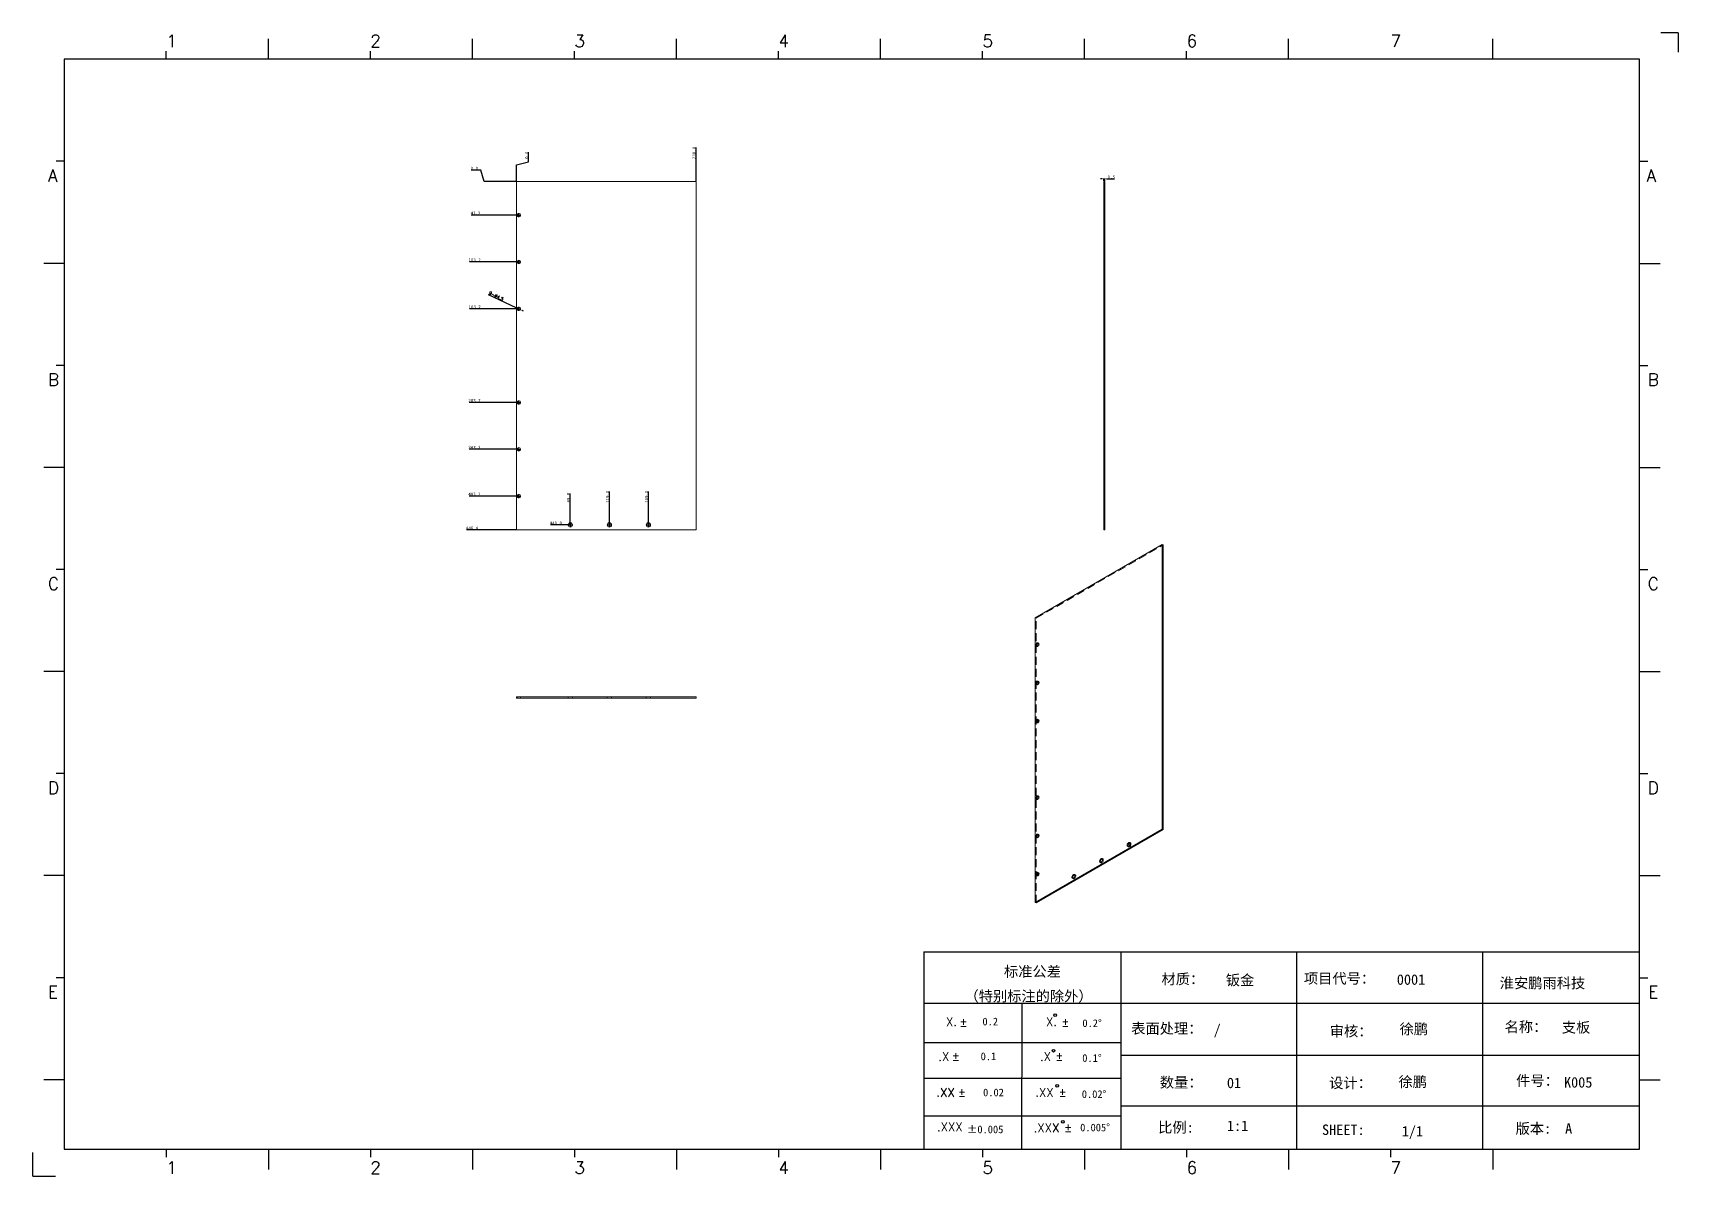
# Model space of a CAD drawing. Extents: x 83 to 30050, y -7164 to 695.
# Drawn here: x 15784 to 17892, y -6686 to -5222 of the extents above; entities that cross this region are included whole.
import ezdxf
from ezdxf.enums import TextEntityAlignment as Align

# ---------------------------------------------------------------- set-up
doc = ezdxf.new("R2010")
doc.units = 0
doc.header["$LTSCALE"] = 8
doc.header["$MEASUREMENT"] = 0
doc.header["$PDSIZE"] = 5
doc.linetypes.add('CENTER', pattern=[2, 1.25, -0.25, 0.25, -0.25])
doc.linetypes.add('HIDDEN', pattern=[1.905, 1.27, -0.635])
doc.layers.get('0').update_dxf_attribs({"linetype": 'CONTINUOUS'})
doc.layers.get('Defpoints').update_dxf_attribs({"linetype": 'CONTINUOUS'})
doc.layers.add('41', color=3, linetype='CONTINUOUS')
doc.layers.add('dim', color=82, linetype='CONTINUOUS', lineweight=9)
doc.styles.add('SIMPLEX', font='SIMPLEX')
doc.styles.get("Standard").update_dxf_attribs({"font": '', "height": 4})
doc.styles.get('Standard').set_extended_font_data('SimSun')
doc.dimstyles.new('ISO-25', dxfattribs={"dimtxt": 6, "dimasz": 2.5, "dimexe": 1.25, "dimexo": 0.625, "dimtad": 1, "dimdec": 1, "dimzin": 1, "dimdsep": 46, "dimtxsty": 'Standard', "dimcen": 2.5, "dimadec": 0, "dimazin": 0, "dimtm": 1e-09, "dimtfac": 1, "dimtdec": 1, "dimtmove": 0, "dimatfit": 3, "dimfxl": 1, "dimtolj": 1, "dimtzin": 0, "dimarcsym": 0})

msp = doc.modelspace()

# ---------------------------------------------------------------- blocks, each defined once
blk = doc.blocks.new('A$C0BB32EA6')
at = {"layer": '41'}
for p, q in [((90.21, 427.84), (90.21, 435.66)), ((168.4, 427.84), (168.4, 435.66)), ((168.4, 427.84), (168.4, 435.66)), ((168.4, 427.84), (168.4, 435.66)), ((246.58, 427.84), (246.58, 435.66)), ((246.58, 427.84), (246.58, 435.66)), ((324.77, 427.84), (324.77, 435.66)), ((402.96, 427.84), (402.96, 435.66)), ((481.15, 427.84), (481.15, 435.66)), ((559.34, 427.84), (559.34, 435.66)), ((51.11, 427.84), (51.11, 430.97)), ((129.3, 427.84), (129.3, 430.97)), ((129.3, 427.84), (129.3, 430.97)), ((129.3, 427.84), (129.3, 430.97)), ((207.49, 427.84), (207.49, 430.97)), ((207.49, 427.84), (207.49, 430.97)), ((285.68, 427.84), (285.68, 430.97)), ((363.87, 427.84), (363.87, 430.97)), ((442.06, 427.84), (442.06, 430.97)), ((615.63, 427.84), (12.02, 427.84)), ((12.02, 427.84), (12.02, 10.32)), ((615.63, 10.32), (615.63, 427.84)), ((12.02, 388.75), (8.89, 388.75)), ((615.63, 388.75), (618.76, 388.75)), ((12.02, 349.66), (4.2, 349.66)), ((615.63, 349.66), (623.45, 349.66)), ((12.02, 310.56), (8.89, 310.56)), ((615.63, 310.56), (618.76, 310.56)), ((12.02, 271.47), (4.2, 271.47)), ((615.63, 271.47), (623.45, 271.47)), ((12.02, 232.37), (8.89, 232.37)), ((615.63, 232.37), (618.76, 232.37)), ((12.02, 193.28), (4.2, 193.28)), ((615.63, 193.28), (623.45, 193.28)), ((12.02, 154.18), (8.89, 154.18)), ((615.63, 154.18), (618.76, 154.18)), ((12.02, 115.09), (4.2, 115.09)), ((615.63, 115.09), (623.45, 115.09)), ((341.34, 85.85), (615.63, 85.85)), ((341.34, 85.85), (341.34, 10.32)), ((416.87, 85.85), (416.87, 10.32)), ((484.16, 85.85), (484.16, 10.32)), ((555.4, 85.7), (555.4, 10.17)), ((12.02, 76), (8.89, 76)), ((615.63, 76), (618.76, 76)), ((615.63, 66.14), (341.34, 66.14)), ((378.86, 10.02), (379.1, 65.84)), ((341.34, 51.12), (416.87, 51.12)), ((615.63, 46.17), (416.87, 46.17)), ((12.02, 36.9), (4.2, 36.9)), ((341.34, 37.5), (401.12, 37.5)), ((341.34, 37.5), (416.87, 37.5)), ((615.63, 36.9), (623.45, 36.9)), ((615.63, 26.74), (416.87, 26.74)), ((341.34, 23.05), (401.87, 23.05)), ((341.34, 23.05), (401.87, 23.05)), ((341.34, 23.05), (401.87, 23.05)), ((341.34, 23.05), (401.87, 23.05)), ((341.34, 23.05), (401.87, 23.05)), ((341.34, 23.05), (416.87, 23.05)), ((12.02, 10.32), (615.63, 10.32)), ((51.11, 10.32), (51.11, 7.19)), ((90.21, 10.32), (90.21, 2.5)), ((129.3, 10.32), (129.3, 7.19)), ((168.4, 10.32), (168.4, 2.5)), ((207.49, 10.32), (207.49, 7.19)), ((246.58, 10.32), (246.58, 2.5)), ((285.68, 10.32), (285.68, 7.19)), ((324.77, 10.32), (324.77, 2.5)), ((326.34, 10.32), (401.87, 10.32)), ((363.87, 10.32), (363.87, 7.19)), ((402.96, 10.32), (402.96, 2.5)), ((442.06, 10.32), (442.06, 7.19)), ((481.15, 10.32), (481.15, 2.5)), ((520.24, 10.32), (520.24, 7.19)), ((559.34, 10.32), (559.34, 2.5))]:
    blk.add_line(p, q, dxfattribs=at)
at = {"layer": '41', "linetype": 'Continuous'}
for p, q in [((630.37, 437.94), (623.79, 437.94)), ((630.37, 437.94), (630.37, 430.59)), ((0, 0), (0, 8.98)), ((0, 0), (8.64, 0))]:
    blk.add_line(p, q, dxfattribs=at)
at = {"layer": '41'}
for centre in [(391.73, 61.61), (391.07, 48.04), (392.49, 34.54), (394.6, 20.83)]:
    blk.add_circle(centre, 0.516, dxfattribs=at)
at = {"layer": '41', "style": 'SIMPLEX'}
for s, height, p in [('1', 4.69, (51.11, 432.54)), ('2', 4.69, (129.3, 432.54)), ('3', 4.69, (207.49, 432.54)), ('4', 4.69, (285.68, 432.54)), ('5', 4.69, (363.87, 432.54)), ('6', 4.69, (442.06, 432.54)), ('7', 4.69, (520.24, 432.54)), ('A', 4.75, (5.76, 380.93)), ('A', 4.75, (618.27, 380.93)), ('B', 4.75, (5.76, 302.74)), ('B', 4.75, (618.72, 302.74)), ('C', 4.75, (5.76, 224.55)), ('C', 4.75, (618.72, 224.55)), ('D', 4.75, (5.76, 146.37)), ('D', 4.75, (618.72, 146.37)), ('E', 4.75, (5.76, 68.18)), ('E', 4.75, (618.95, 68.18)), ('X.', 3.284, (349.84, 57.49)), ('%%p', 3.284, (355.04, 57.36)), ('X.', 3.284, (388.21, 57.49)), ('%%p', 3.284, (394.07, 57.36)), ('.X', 3.284, (346.89, 44.16)), ('%%p', 3.284, (352.09, 44.33)), ('.X', 3.284, (385.9, 44.16)), ('%%p', 3.284, (391.76, 44.33)), ('.XX', 3.284, (346.2, 30.42)), ('%%p', 3.284, (354.44, 30.46)), ('.XX', 3.284, (384.11, 30.42)), ('%%p', 3.284, (393.01, 30.46)), ('.XXX', 3.284, (383.48, 16.83)), ('%%p', 3.284, (395.11, 16.95)), ('1', 4.69, (51.11, 0.87)), ('2', 4.69, (129.3, 0.87)), ('3', 4.69, (207.49, 0.87)), ('4', 4.69, (285.68, 0.87)), ('5', 4.69, (363.87, 0.87)), ('6', 4.69, (442.06, 0.87)), ('7', 4.69, (520.24, 0.87))]:
    blk.add_text(s, height=height, dxfattribs=at).set_placement(p)
at = {"layer": '41', "linetype": 'Continuous'}
for s, p in [('标准公差', (372.08, 76.36)), ('材质：', (432.42, 73.5)), ('项目代号：', (486.99, 73.71)), ('淮安鹏雨科技', (562.04, 71.96)), ('（特别标注的除外）', (356.94, 66.94)), ('表面处理：', (420.83, 54.55)), ('审核：', (496.9, 53.5)), ('名称：', (563.9, 55.18)), ('数量：', (431.79, 33.91)), ('设计：', (496.69, 33.7)), ('件号：', (568.32, 34.55)), ('比例:', (431.16, 16.65)), ('SHEET:', (493.95, 15.75)), ('1/1', (524.5, 15.18)), ('版本:', (568.11, 16.23))]:
    blk.add_text(s, height=4, dxfattribs=at).set_placement(p)
at = {"layer": '41'}
for s, p in [('0.2', (363.82, 57.75)), ('0.2%%D', (402.12, 57.11)), ('0.1', (363.14, 44.41)), ('0.1%%D', (402.07, 43.76)), ('0.02', (364.07, 30.58)), ('0.02%%D', (401.9, 29.93)), ('0.005%%D', (401.27, 17.16))]:
    blk.add_text(s, height=2.929, dxfattribs=at).set_placement(p)
at = {"layer": '41', "style": 'SIMPLEX'}
blk.add_text('.XXX', height=3.284, dxfattribs=at).set_placement((351.31, 18.87), align=Align.MIDDLE_CENTER)
at = {"layer": '41'}
blk.add_text('%%P0.005', height=2.929, dxfattribs=at).set_placement((364.87, 17.89), align=Align.MIDDLE_CENTER)
at = {"layer": '41', "linetype": 'Continuous'}
for tag, p in [('材质', (457.07, 73.08)), ('代号', (522.6, 73.29)), ('表面处理', (452.44, 54.13)), ('审核', (523.65, 54.34)), ('名称', (585.81, 54.97)), ('数量', (457.5, 33.7)), ('设计', (523.23, 34.13)), ('件号', (586.65, 33.91)), ('比例', (457.5, 17.28)), ('版本', (587.08, 16.23))]:
    blk.add_attdef(tag, p, '', height=4, dxfattribs=at)
blk = doc.blocks.new('*D1555')
at = {"layer": 'Defpoints', "color": 0}
for p in [(16403.6, -5412.1), (16461.3, -5852.2), (16472.6, -5852.2)]:
    blk.add_point(p, dxfattribs=at)
at = {"layer": 'dim', "color": 0, "lineweight": -2}
blk.add_line((16472.1, -5852.2), (16447.1, -5852.2), dxfattribs=at)
at = {"layer": 'dim', "color": 0, "insert": (16454, -5849.7), "char_height": 4, "attachment_point": 5}
blk.add_mtext('\\A1;440.0', dxfattribs=at)
blk = doc.blocks.new('*D1557')
at = {"layer": 'Defpoints', "color": 0}
for p in [(16354.1, -5397.9), (16403.6, -5412.1), (16403.6, -5412.1)]:
    blk.add_point(p, dxfattribs=at)
at = {"layer": 'dim', "color": 0, "lineweight": -2}
for p, q in [((16358.1, -5397.9), (16345.6, -5397.9)), ((16362.1, -5412.1), (16358.1, -5397.9)), ((16403.1, -5412.1), (16362.1, -5412.1))]:
    blk.add_line(p, q, dxfattribs=at)
at = {"layer": 'dim', "color": 0, "insert": (16349.6, -5395.4), "char_height": 4, "attachment_point": 5}
blk.add_mtext('\\A1;0.0', dxfattribs=at)
blk = doc.blocks.new('*D1558')
at = {"layer": 'Defpoints', "color": 0}
for p in [(16403.6, -5412.1), (16357.1, -5455.3), (16406.6, -5455.3)]:
    blk.add_point(p, dxfattribs=at)
at = {"layer": 'dim', "color": 0, "lineweight": -2}
blk.add_line((16406.1, -5455.3), (16345.7, -5455.3), dxfattribs=at)
at = {"layer": 'dim', "color": 0, "insert": (16351.2, -5452.8), "char_height": 4, "attachment_point": 5}
blk.add_mtext('\\A1;43.2', dxfattribs=at)
blk = doc.blocks.new('*D1559')
at = {"layer": 'Defpoints', "color": 0}
for p in [(16403.6, -5412.1), (16357.1, -5515.3), (16406.6, -5515.3)]:
    blk.add_point(p, dxfattribs=at)
at = {"layer": 'dim', "color": 0, "lineweight": -2}
blk.add_line((16406.1, -5515.3), (16343.3, -5515.3), dxfattribs=at)
at = {"layer": 'dim', "color": 0, "insert": (16350, -5512.8), "char_height": 4, "attachment_point": 5}
blk.add_mtext('\\A1;103.2', dxfattribs=at)
blk = doc.blocks.new('*D1560')
at = {"layer": 'Defpoints', "color": 0}
for p in [(16403.6, -5412.1), (16357.1, -5575.3), (16406.6, -5575.3)]:
    blk.add_point(p, dxfattribs=at)
at = {"layer": 'dim', "color": 0, "lineweight": -2}
blk.add_line((16406.1, -5575.3), (16343.3, -5575.3), dxfattribs=at)
at = {"layer": 'dim', "color": 0, "insert": (16350, -5572.8), "char_height": 4, "attachment_point": 5}
blk.add_mtext('\\A1;163.2', dxfattribs=at)
blk = doc.blocks.new('*D1561')
at = {"layer": 'Defpoints', "color": 0}
for p in [(16403.6, -5412.1), (16357.1, -5695.3), (16406.6, -5695.3)]:
    blk.add_point(p, dxfattribs=at)
at = {"layer": 'dim', "color": 0, "lineweight": -2}
blk.add_line((16406.1, -5695.3), (16343, -5695.3), dxfattribs=at)
at = {"layer": 'dim', "color": 0, "insert": (16349.8, -5692.8), "char_height": 4, "attachment_point": 5}
blk.add_mtext('\\A1;283.2', dxfattribs=at)
blk = doc.blocks.new('*D1562')
at = {"layer": 'Defpoints', "color": 0}
for p in [(16403.6, -5412.1), (16357.1, -5755.3), (16406.6, -5755.3)]:
    blk.add_point(p, dxfattribs=at)
at = {"layer": 'dim', "color": 0, "lineweight": -2}
blk.add_line((16406.1, -5755.3), (16343, -5755.3), dxfattribs=at)
at = {"layer": 'dim', "color": 0, "insert": (16349.8, -5752.8), "char_height": 4, "attachment_point": 5}
blk.add_mtext('\\A1;343.2', dxfattribs=at)
blk = doc.blocks.new('*D1563')
at = {"layer": 'Defpoints', "color": 0}
for p in [(16403.6, -5412.1), (16357.1, -5815.3), (16406.6, -5815.3)]:
    blk.add_point(p, dxfattribs=at)
at = {"layer": 'dim', "color": 0, "lineweight": -2}
blk.add_line((16406.1, -5815.3), (16342.9, -5815.3), dxfattribs=at)
at = {"layer": 'dim', "color": 0, "insert": (16349.7, -5812.8), "char_height": 4, "attachment_point": 5}
blk.add_mtext('\\A1;403.2', dxfattribs=at)
blk = doc.blocks.new('*D1564')
at = {"layer": 'Defpoints', "color": 0}
for p in [(16403.6, -5412.1), (16354.1, -5858.6), (16403.6, -5858.6)]:
    blk.add_point(p, dxfattribs=at)
at = {"layer": 'dim', "color": 0, "lineweight": -2}
blk.add_line((16403.1, -5858.6), (16339.7, -5858.6), dxfattribs=at)
at = {"layer": 'dim', "color": 0, "insert": (16346.7, -5856.1), "char_height": 4, "attachment_point": 5}
blk.add_mtext('\\A1;446.4', dxfattribs=at)
blk = doc.blocks.new('*D1565')
at = {"layer": 'Defpoints', "color": 0}
for p in [(16419.1, -5383), (16403.6, -5412.1), (16403.6, -5412.1)]:
    blk.add_point(p, dxfattribs=at)
at = {"layer": 'dim', "color": 0, "lineweight": -2}
for p, q in [((16419.1, -5387), (16419.1, -5374.6)), ((16403.6, -5391), (16419.1, -5387)), ((16403.6, -5411.6), (16403.6, -5391))]:
    blk.add_line(p, q, dxfattribs=at)
at = {"layer": 'dim', "color": 0, "insert": (16416.6, -5378.6), "char_height": 4, "attachment_point": 5, "rotation": 90}
blk.add_mtext('\\A1;0.0', dxfattribs=at)
blk = doc.blocks.new('*D1566')
at = {"layer": 'Defpoints', "color": 0}
for p in [(16403.6, -5412.1), (16472.6, -5823.1), (16472.6, -5852.2)]:
    blk.add_point(p, dxfattribs=at)
at = {"layer": 'dim', "color": 0, "lineweight": -2}
blk.add_line((16472.6, -5851.7), (16472.6, -5811.8), dxfattribs=at)
at = {"layer": 'dim', "color": 0, "insert": (16470.1, -5817.2), "char_height": 4, "attachment_point": 5, "rotation": 90}
blk.add_mtext('\\A1;69.0', dxfattribs=at)
blk = doc.blocks.new('*D1567')
at = {"layer": 'Defpoints', "color": 0}
for p in [(16403.6, -5412.1), (16522.6, -5823.1), (16522.6, -5852.2)]:
    blk.add_point(p, dxfattribs=at)
at = {"layer": 'dim', "color": 0, "lineweight": -2}
blk.add_line((16522.6, -5851.7), (16522.6, -5809.3), dxfattribs=at)
at = {"layer": 'dim', "color": 0, "insert": (16520.1, -5816), "char_height": 4, "attachment_point": 5, "rotation": 90}
blk.add_mtext('\\A1;119.0', dxfattribs=at)
blk = doc.blocks.new('*D1568')
at = {"layer": 'Defpoints', "color": 0}
for p in [(16403.6, -5412.1), (16572.6, -5823.1), (16572.6, -5852.2)]:
    blk.add_point(p, dxfattribs=at)
at = {"layer": 'dim', "color": 0, "lineweight": -2}
blk.add_line((16572.6, -5851.7), (16572.6, -5809.3), dxfattribs=at)
at = {"layer": 'dim', "color": 0, "insert": (16570.1, -5816), "char_height": 4, "attachment_point": 5, "rotation": 90}
blk.add_mtext('\\A1;169.0', dxfattribs=at)
blk = doc.blocks.new('*D1569')
at = {"layer": 'Defpoints', "color": 0}
for p in [(16633.6, -5383), (16403.6, -5412.1), (16633.6, -5412.1)]:
    blk.add_point(p, dxfattribs=at)
at = {"layer": 'dim', "color": 0, "lineweight": -2}
blk.add_line((16633.6, -5411.6), (16633.6, -5368.9), dxfattribs=at)
at = {"layer": 'dim', "color": 0, "insert": (16631.1, -5375.7), "char_height": 4, "attachment_point": 5, "rotation": 90}
blk.add_mtext('\\A1;230.0', dxfattribs=at)
blk = doc.blocks.new('*D1570')
at = {"layer": 'Defpoints', "color": 0}
for p in [(16404.6, -5574.4), (16408.6, -5576.3)]:
    blk.add_point(p, dxfattribs=at)
at = {"layer": 'dim', "color": 0, "lineweight": -2}
for p, q in [((16367.2, -5556.8), (16402.8, -5573.5)), ((16408.6, -5576.3), (16404.6, -5574.4)), ((16410.5, -5577.2), (16412.3, -5578))]:
    blk.add_line(p, q, dxfattribs=at)
at = {"layer": 'dim', "color": 0}
for points in [[(16402.9, -5573.2), (16402.6, -5573.8), (16404.6, -5574.4)], [(16410.6, -5576.9), (16410.3, -5577.5), (16408.6, -5576.3)]]:
    blk.add_solid(points, dxfattribs=at)
at = {"layer": 'dim', "color": 0, "insert": (16377.7, -5559), "char_height": 4, "attachment_point": 5, "rotation": 334.8649}
blk.add_mtext('\\A1;{\\Ftxt,bigfont|c134;9-∅4.5}', dxfattribs=at)
blk = doc.blocks.new('*D1571')
at = {"layer": 'Defpoints', "color": 0}
for p in [(17155.9, -5412.1), (17157.4, -5409), (17157.4, -5412.1)]:
    blk.add_point(p, dxfattribs=at)
at = {"layer": 'dim', "color": 0, "lineweight": -2}
for p, q in [((17153.9, -5409), (17151.9, -5409)), ((17155.9, -5411.6), (17155.9, -5408.5)), ((17155.9, -5409), (17157.4, -5409)), ((17157.4, -5411.6), (17157.4, -5408.5)), ((17159.4, -5409), (17169.9, -5409))]:
    blk.add_line(p, q, dxfattribs=at)
at = {"layer": 'dim', "color": 0}
for points in [[(17153.9, -5408.6), (17153.9, -5409.3), (17155.9, -5409)], [(17159.4, -5408.6), (17159.4, -5409.3), (17157.4, -5409)]]:
    blk.add_solid(points, dxfattribs=at)
at = {"layer": 'dim', "color": 0, "insert": (17165.7, -5406.5), "char_height": 4, "attachment_point": 5}
blk.add_mtext('\\A1;1.5', dxfattribs=at)

# ---------------------------------------------------------------- dimensions: what is measured, and where the dimension line sits
at = {"layer": 'dim'}
for feature_location, offset, dtype, origin, picture, middle in [((16633.606, -5412.133), (0, 29.084), 1, (16403.606, -5412.133), '*D1569', (16631.106, -5375.727)), ((16403.605746793, -5412.132876743), (15.444450595, 29.083962522), 1, (16403.605746793, -5412.132876743), '*D1565', (16416.550447388, -5378.560275332)), ((16403.605746793, -5412.132876743), (-49.536502198, 14.268690637), 0, (16403.605746793, -5412.132876743), '*D1557', (16349.580605706, -5395.364436106)), ((16403.606, -5858.563), (-49.537, 0), 0, (16403.606, -5412.133), '*D1564', (16346.658, -5856.063)), ((16406.606, -5815.348), (-49.537, 0), 0, (16403.606, -5412.133), '*D1563', (16349.736, -5812.848)), ((16406.606, -5695.348), (-49.537, 0), 0, (16403.606, -5412.133), '*D1561', (16349.781, -5692.848)), ((16406.606, -5755.348), (-49.537, 0), 0, (16403.606, -5412.133), '*D1562', (16349.803, -5752.848)), ((16406.606, -5515.348), (-49.537, 0), 0, (16403.606, -5412.133), '*D1559', (16349.958, -5512.848)), ((16406.606, -5575.348), (-49.537, 0), 0, (16403.606, -5412.133), '*D1560', (16349.958, -5572.848)), ((16406.606, -5455.348), (-49.537, 0), 0, (16403.606, -5412.133), '*D1558', (16351.158, -5452.848)), ((16472.606, -5852.181), (-11.274, 0), 0, (16403.606, -5412.133), '*D1555', (16453.966, -5849.681)), ((16472.606, -5852.181), (0, 29.084), 1, (16403.606, -5412.133), '*D1566', (16470.106, -5817.186)), ((16522.606, -5852.181), (0, 29.084), 1, (16403.606, -5412.133), '*D1567', (16520.106, -5815.953)), ((16572.606, -5852.181), (0, 29.084), 1, (16403.606, -5412.133), '*D1568', (16570.106, -5815.953))]:
    dim = msp.add_ordinate_dim(feature_location=feature_location, offset=offset, dtype=dtype, origin=origin, dimstyle='ISO-25', override={"dimtxt": 2.5, "dimasz": 2, "dimexe": 0.49975, "dimexo": 0.49975, "dimgap": 0.49975}, dxfattribs=at)
    dim.commit()
    dim.dimension.update_dxf_attribs({"geometry": picture, "text_midpoint": middle})
dim = msp.add_aligned_dim(p1=(17155.907, -5412.133), p2=(17157.407, -5412.133), distance=3.151, dimstyle='ISO-25', override={"dimtxt": 2.5, "dimasz": 2, "dimexe": 0.49975, "dimexo": 0.49975, "dimgap": 0.49975}, dxfattribs=at)
dim.commit()
dim.dimension.update_dxf_attribs({"geometry": '*D1571', "text_midpoint": (17165.673, -5406.482)})
dim = msp.add_diameter_dim_2p(p1=(16408.643, -5576.304), p2=(16404.569, -5574.392), text='{\\Ftxt,bigfont|c134;9-<>}', dimstyle='ISO-25', override={"dimtxt": 2.5, "dimasz": 2, "dimexe": 0.49975, "dimexo": 0.49975, "dimgap": 0.49975}, dxfattribs=at)
dim.commit()
dim.dimension.update_dxf_attribs({"geometry": '*D1570', "text_midpoint": (16376.664, -5561.3), "dimtype": 163})

# ---------------------------------------------------------------- linework, layer by layer
at = {"color": 7, "linetype": 'Continuous', "lineweight": 15}
for p, q in [((16403.606, -5858.563), (16403.606, -5412.133)), ((16403.606, -5412.133), (16633.606, -5412.133)), ((16633.606, -5858.563), (16633.606, -5412.133)), ((17155.907, -5858.563), (17155.907, -5412.133)), ((17157.407, -5412.133), (17155.907, -5412.133)), ((17157.407, -5858.563), (17157.407, -5412.133)), ((16403.606, -5858.563), (16633.606, -5858.563)), ((17155.907, -5858.563), (17157.407, -5858.563)), ((17068.314, -5971.094), (17230.949, -5877.207)), ((17230.949, -6241.736), (17230.949, -5877.207)), ((17232.009, -5877.82), (17230.949, -5877.207)), ((17232.009, -6242.348), (17232.009, -5877.82)), ((17068.314, -6335.623), (17068.314, -5971.094)), ((16403.606, -6072.504), (16403.606, -6074.004)), ((16403.606, -6072.504), (16633.606, -6072.504)), ((16403.606, -6074.004), (16633.606, -6074.004)), ((16633.606, -6072.504), (16633.606, -6074.004)), ((17068.314, -6335.623), (17230.949, -6241.736)), ((17069.375, -6336.235), (17232.009, -6242.348)), ((17230.949, -6241.736), (17232.009, -6242.348)), ((17068.314, -6335.623), (17069.375, -6336.235))]:
    msp.add_line(p, q, dxfattribs=at)
at = {"color": 1, "linetype": 'CENTER', "ltscale": 0.28575}
for p, q in [((16404.131, -5455.348), (16409.081, -5455.348)), ((16406.606, -5457.823), (16406.606, -5452.873)), ((16404.131, -5515.348), (16409.081, -5515.348)), ((16406.606, -5517.823), (16406.606, -5512.873)), ((16404.131, -5575.348), (16409.081, -5575.348)), ((16406.606, -5577.823), (16406.606, -5572.873)), ((16404.131, -5695.348), (16409.081, -5695.348)), ((16406.606, -5697.823), (16406.606, -5692.873)), ((16406.606, -5757.823), (16406.606, -5752.873)), ((16404.131, -5755.348), (16409.081, -5755.348)), ((16404.131, -5815.348), (16409.081, -5815.348)), ((16406.606, -5817.823), (16406.606, -5812.873))]:
    msp.add_line(p, q, dxfattribs=at)
at = {"color": 7, "linetype": 'HIDDEN', "lineweight": 0}
for p, q in [((17157.407, -5453.098), (17155.907, -5453.098)), ((17155.907, -5457.598), (17157.407, -5457.598)), ((17157.407, -5513.098), (17155.907, -5513.098)), ((17155.907, -5517.598), (17157.407, -5517.598)), ((17157.407, -5573.098), (17155.907, -5573.098)), ((17155.907, -5577.598), (17157.407, -5577.598)), ((17157.407, -5693.098), (17155.907, -5693.098)), ((17155.907, -5697.598), (17157.407, -5697.598)), ((17157.407, -5753.098), (17155.907, -5753.098)), ((17155.907, -5757.598), (17157.407, -5757.598)), ((17157.407, -5813.098), (17155.907, -5813.098)), ((17155.907, -5817.598), (17157.407, -5817.598)), ((17157.407, -5849.431), (17155.907, -5849.431)), ((17155.907, -5854.931), (17157.407, -5854.931)), ((17069.375, -5971.707), (17232.009, -5877.82)), ((17069.375, -5971.707), (17068.314, -5971.094)), ((17069.375, -6336.235), (17069.375, -5971.707)), ((17072.621, -6003.82), (17071.56, -6003.208)), ((17069.311, -6007.105), (17070.371, -6007.717)), ((17069.311, -6056.098), (17070.371, -6056.71)), ((17072.621, -6052.813), (17071.56, -6052.2)), ((16404.356, -6072.504), (16404.356, -6074.004)), ((16408.856, -6074.004), (16408.856, -6072.504)), ((16469.856, -6072.504), (16469.856, -6074.004)), ((16475.356, -6074.004), (16475.356, -6072.504)), ((16519.856, -6072.504), (16519.856, -6074.004)), ((16525.356, -6074.004), (16525.356, -6072.504)), ((16569.856, -6072.504), (16569.856, -6074.004)), ((16575.356, -6074.004), (16575.356, -6072.504)), ((17069.311, -6105.09), (17070.371, -6105.702)), ((17072.621, -6101.805), (17071.56, -6101.193)), ((17069.311, -6203.075), (17070.371, -6203.687)), ((17072.621, -6199.79), (17071.56, -6199.178)), ((17069.311, -6252.067), (17070.371, -6252.68)), ((17072.621, -6248.782), (17071.56, -6248.17)), ((17190.251, -6259.656), (17189.19, -6259.044)), ((17154.895, -6280.066), (17153.835, -6279.454)), ((17186.44, -6263.807), (17187.501, -6264.419)), ((17069.311, -6301.06), (17070.371, -6301.672)), ((17072.621, -6297.775), (17071.56, -6297.163)), ((17119.54, -6300.476), (17118.479, -6299.864)), ((17151.085, -6284.217), (17152.146, -6284.829)), ((17115.73, -6304.627), (17116.79, -6305.24))]:
    msp.add_line(p, q, dxfattribs=at)
at = {"color": 1, "linetype": 'CENTER', "ltscale": 0.34925}
for p, q in [((16469.581, -5852.181), (16475.631, -5852.181)), ((16472.606, -5855.206), (16472.606, -5849.156)), ((16519.581, -5852.181), (16525.631, -5852.181)), ((16522.606, -5855.206), (16522.606, -5849.156)), ((16569.581, -5852.181), (16575.631, -5852.181)), ((16572.606, -5855.206), (16572.606, -5849.156))]:
    msp.add_line(p, q, dxfattribs=at)
at = {"color": 7, "linetype": 'Continuous', "lineweight": 15, "flags": 128}
for points in [[(17068.844, -6006.075), (17068.966, -6005.302), (17069.31, -6004.507), (17069.827, -6003.811), (17070.435, -6003.319), (17071.044, -6003.108), (17071.56, -6003.208), (17071.905, -6003.605), (17072.026, -6004.238), (17071.905, -6005.011), (17071.56, -6005.806), (17071.044, -6006.502), (17070.435, -6006.994), (17069.827, -6007.205), (17069.31, -6007.105), (17068.966, -6006.708), (17068.844, -6006.075)], [(17068.844, -6055.067), (17068.966, -6054.294), (17069.31, -6053.499), (17069.827, -6052.803), (17070.435, -6052.312), (17071.044, -6052.1), (17071.56, -6052.2), (17071.905, -6052.597), (17072.026, -6053.23), (17071.905, -6054.003), (17071.56, -6054.799), (17071.044, -6055.495), (17070.435, -6055.986), (17069.827, -6056.198), (17069.31, -6056.097), (17068.966, -6055.701), (17068.844, -6055.067)], [(17068.844, -6104.06), (17068.966, -6103.287), (17069.31, -6102.492), (17069.827, -6101.795), (17070.435, -6101.304), (17071.044, -6101.093), (17071.56, -6101.193), (17071.905, -6101.59), (17072.026, -6102.223), (17071.905, -6102.996), (17071.56, -6103.791), (17071.044, -6104.487), (17070.435, -6104.979), (17069.827, -6105.19), (17069.31, -6105.09), (17068.966, -6104.693), (17068.844, -6104.06)], [(17068.844, -6202.045), (17068.966, -6201.272), (17069.31, -6200.477), (17069.827, -6199.78), (17070.435, -6199.289), (17071.044, -6199.077), (17071.56, -6199.178), (17071.905, -6199.575), (17072.026, -6200.208), (17071.905, -6200.981), (17071.56, -6201.776), (17071.044, -6202.472), (17070.435, -6202.963), (17069.827, -6203.175), (17069.31, -6203.075), (17068.966, -6202.678), (17068.844, -6202.045)], [(17068.844, -6251.037), (17068.966, -6250.264), (17069.31, -6249.469), (17069.827, -6248.773), (17070.435, -6248.281), (17071.044, -6248.07), (17071.56, -6248.17), (17071.905, -6248.567), (17072.026, -6249.2), (17071.905, -6249.973), (17071.56, -6250.768), (17071.044, -6251.465), (17070.435, -6251.956), (17069.827, -6252.168), (17069.31, -6252.067), (17068.966, -6251.67), (17068.844, -6251.037)], [(17189.76, -6260.303), (17189.628, -6259.567), (17189.252, -6259.083), (17188.682, -6258.915), (17187.995, -6259.086), (17187.283, -6259.573), (17186.643, -6260.31), (17186.162, -6261.198), (17185.904, -6262.116), (17185.904, -6262.941), (17186.162, -6263.562), (17186.643, -6263.894), (17187.283, -6263.892), (17187.995, -6263.558), (17188.682, -6262.935), (17189.252, -6262.108), (17189.628, -6261.19), (17189.76, -6260.303)], [(17154.404, -6280.713), (17154.273, -6279.977), (17153.897, -6279.493), (17153.327, -6279.325), (17152.639, -6279.496), (17151.928, -6279.983), (17151.288, -6280.72), (17150.807, -6281.608), (17150.548, -6282.526), (17150.548, -6283.351), (17150.807, -6283.972), (17151.288, -6284.304), (17151.928, -6284.302), (17152.639, -6283.968), (17153.327, -6283.345), (17153.897, -6282.519), (17154.273, -6281.6), (17154.404, -6280.713)], [(17187.077, -6263.929), (17187.063, -6263.895), (17186.931, -6263.16)], [(17068.844, -6300.03), (17068.966, -6299.257), (17069.31, -6298.462), (17069.827, -6297.765), (17070.435, -6297.274), (17071.044, -6297.062), (17071.56, -6297.163), (17071.905, -6297.56), (17072.026, -6298.193), (17071.905, -6298.966), (17071.56, -6299.761), (17071.044, -6300.457), (17070.435, -6300.948), (17069.827, -6301.16), (17069.31, -6301.06), (17068.966, -6300.663), (17068.844, -6300.03)], [(17119.049, -6301.123), (17118.918, -6300.388), (17118.542, -6299.903), (17117.971, -6299.735), (17117.284, -6299.906), (17116.572, -6300.393), (17115.933, -6301.13), (17115.451, -6302.018), (17115.193, -6302.936), (17115.193, -6303.762), (17115.451, -6304.382), (17115.933, -6304.714), (17116.572, -6304.713), (17117.284, -6304.378), (17117.971, -6303.755), (17118.542, -6302.929), (17118.918, -6302.01), (17119.049, -6301.123)], [(17151.722, -6284.339), (17151.707, -6284.306), (17151.576, -6283.57)], [(17116.366, -6304.749), (17116.352, -6304.716), (17116.221, -6303.98)]]:
    msp.add_lwpolyline(points, dxfattribs=at)
at = {"color": 7, "linetype": 'HIDDEN', "lineweight": 0, "flags": 128}
for points in [[(17073.087, -6004.85), (17072.966, -6005.623), (17072.621, -6006.418), (17072.105, -6007.115), (17071.496, -6007.606), (17070.887, -6007.818), (17070.371, -6007.717), (17070.026, -6007.32), (17069.974, -6007.181)], [(17071.958, -6003.744), (17072.105, -6003.72), (17072.621, -6003.82), (17072.966, -6004.217), (17073.087, -6004.85)], [(17073.087, -6053.843), (17072.966, -6054.616), (17072.621, -6055.411), (17072.105, -6056.107), (17071.496, -6056.598), (17070.887, -6056.81), (17070.371, -6056.71), (17070.026, -6056.313), (17069.974, -6056.174)], [(17071.958, -6052.737), (17072.105, -6052.712), (17072.621, -6052.813), (17072.966, -6053.21), (17073.087, -6053.843)], [(17073.087, -6102.835), (17072.966, -6103.608), (17072.621, -6104.403), (17072.105, -6105.1), (17071.496, -6105.591), (17070.887, -6105.803), (17070.371, -6105.702), (17070.026, -6105.305), (17069.974, -6105.166)], [(17071.958, -6101.729), (17072.105, -6101.705), (17072.621, -6101.805), (17072.966, -6102.202), (17073.087, -6102.835)], [(17071.958, -6199.714), (17072.105, -6199.69), (17072.621, -6199.79), (17072.966, -6200.187), (17073.087, -6200.82), (17072.966, -6201.593), (17072.621, -6202.388), (17072.105, -6203.084), (17071.496, -6203.576), (17070.887, -6203.787), (17070.371, -6203.687), (17070.026, -6203.29), (17069.974, -6203.151)], [(17071.958, -6248.706), (17072.105, -6248.682), (17072.621, -6248.782), (17072.966, -6249.179), (17073.087, -6249.813), (17072.966, -6250.586), (17072.621, -6251.381), (17072.105, -6252.077), (17071.496, -6252.568), (17070.887, -6252.78), (17070.371, -6252.68), (17070.026, -6252.283), (17069.974, -6252.143)], [(17189.614, -6259.534), (17190.048, -6259.569), (17190.529, -6259.901), (17190.787, -6260.521), (17190.787, -6261.347), (17190.529, -6262.265), (17190.048, -6263.153), (17189.408, -6263.89), (17188.696, -6264.377), (17188.009, -6264.548), (17187.439, -6264.38), (17187.077, -6263.929)], [(17154.259, -6279.944), (17154.692, -6279.979), (17155.174, -6280.311), (17155.432, -6280.932), (17155.432, -6281.757), (17155.174, -6282.675), (17154.692, -6283.563), (17154.053, -6284.3), (17153.341, -6284.787), (17152.654, -6284.958), (17152.083, -6284.79), (17151.722, -6284.339)], [(17071.958, -6297.699), (17072.105, -6297.675), (17072.621, -6297.775), (17072.966, -6298.172), (17073.087, -6298.805), (17072.966, -6299.578), (17072.621, -6300.373), (17072.105, -6301.069), (17071.496, -6301.561), (17070.887, -6301.772), (17070.371, -6301.672), (17070.026, -6301.275), (17069.974, -6301.136)], [(17118.903, -6300.354), (17119.337, -6300.389), (17119.818, -6300.721), (17120.077, -6301.342), (17120.077, -6302.167), (17119.818, -6303.086), (17119.337, -6303.973), (17118.697, -6304.71), (17117.986, -6305.197), (17117.298, -6305.368), (17116.728, -6305.2), (17116.366, -6304.749)]]:
    msp.add_lwpolyline(points, dxfattribs=at)
at = {"color": 7, "linetype": 'Continuous', "lineweight": 15}
for centre, radius in [((16406.606, -5455.348), 2.25), ((16406.606, -5515.348), 2.25), ((16406.606, -5575.348), 2.25), ((16406.606, -5695.348), 2.25), ((16406.606, -5755.348), 2.25), ((16406.606, -5815.348), 2.25), ((16472.606, -5852.181), 2.75), ((16522.606, -5852.181), 2.75), ((16572.606, -5852.181), 2.75)]:
    msp.add_circle(centre, radius, dxfattribs=at)
for centre, radius, start, end in [((17072.932, -6006.597), 3.015, 108.842349, 191.163027), ((17072.932, -6055.59), 3.015, 108.842349, 191.163027), ((17072.932, -6104.582), 3.015, 108.842349, 191.163027), ((17072.932, -6202.567), 3.015, 108.842349, 191.163027), ((17072.932, -6251.56), 3.015, 108.842349, 191.163027), ((17190.581, -6263.055), 3.651, 105.353822, 181.655086), ((17155.225, -6283.465), 3.651, 105.353822, 181.655086), ((17072.932, -6300.552), 3.015, 108.842349, 191.163027), ((17119.87, -6303.875), 3.651, 105.353822, 181.655086)]:
    msp.add_arc(centre, radius, start, end, dxfattribs=at)

# ---------------------------------------------------------------- block references
at = {"layer": '41', "linetype": 'Continuous', "xscale": 3.34353766809545, "yscale": 3.34353766809545, "zscale": 3.343537668096002}
msp.add_blockref('A$C0BB32EA6', (15784.094, -6686.222), dxfattribs=at).add_auto_attribs({'版本': 'A', '件号': 'K005', '名称': '支板', '设计': '徐鹏', '审核': '徐鹏', '代号': '0001', '比例': '1:1', '数量': '01', '表面处理': '/', '材质': '钣金'})

msp.set_redraw_order([(e.dxf.handle, doc.entitydb.next_handle()) for e in msp.query("TEXT MTEXT ATTDEF DIMENSION ARC_DIMENSION")])  # texts and dimensions are drawn at this point

doc.saveas('drawing.dxf')
